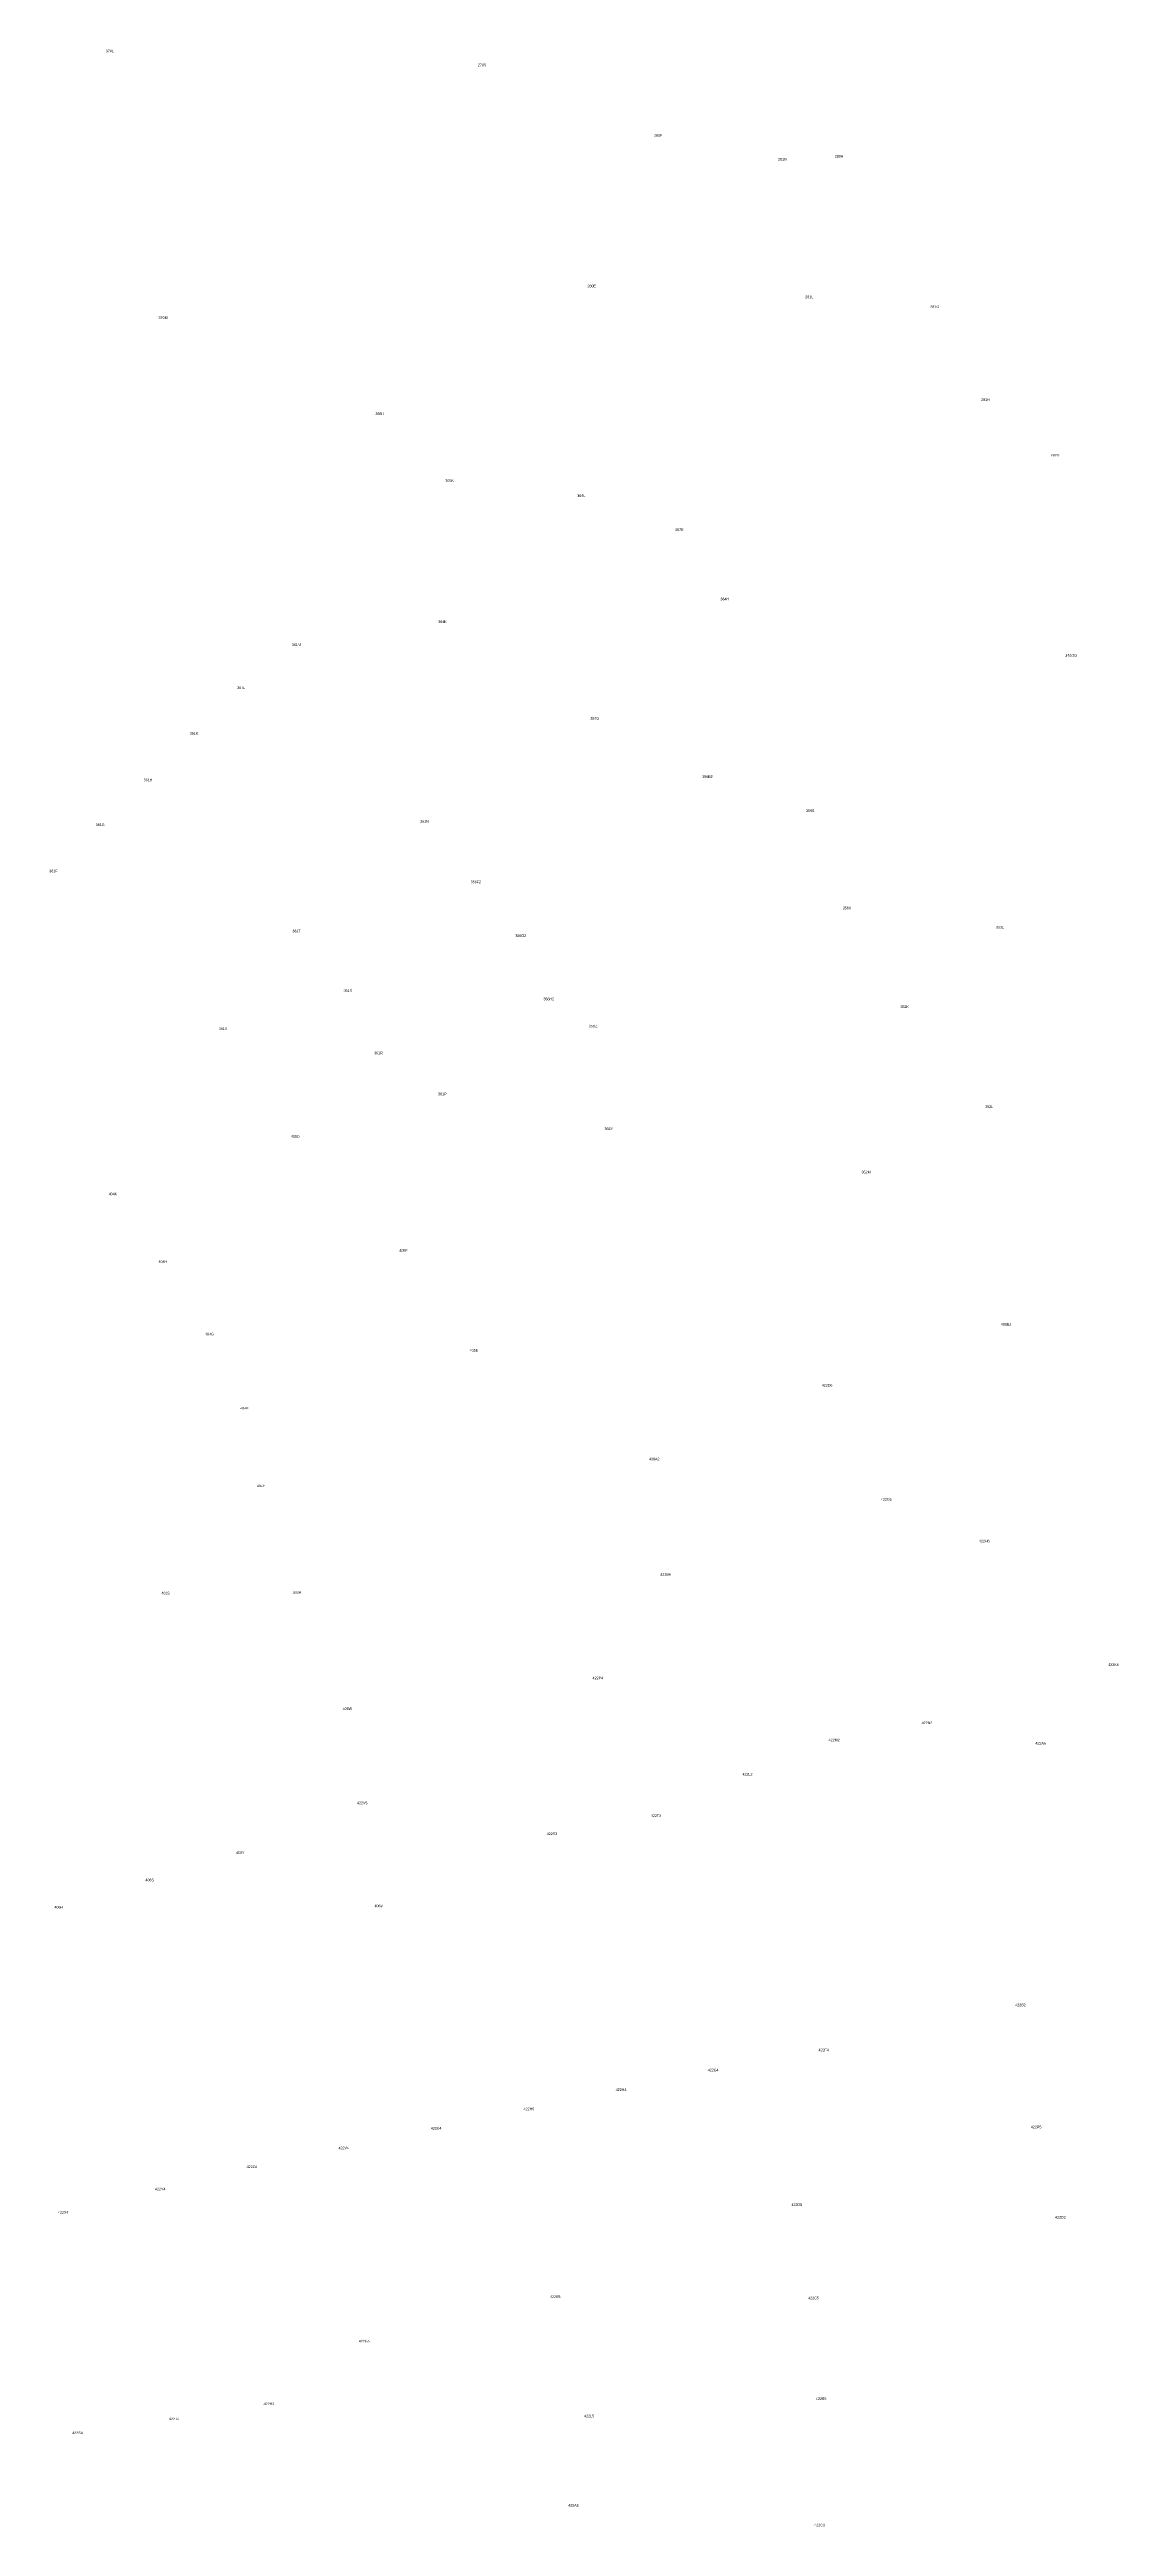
# Model space of a CAD drawing. Extents: x 212852 to 217021, y 173663 to 176722.
# Drawn here: x 213690.6 to 213894.7, y 173924.5 to 174397.7 of the extents above; entities that cross this region are included whole.
import ezdxf
from ezdxf.enums import TextEntityAlignment as Align

# ---------------------------------------------------------------- set-up
doc = ezdxf.new("R2010")
doc.units = 0
doc.header["$MEASUREMENT"] = 0
doc.layers.add('ADN', color=253, linetype='CONTINUOUS')

msp = doc.modelspace()

# ---------------------------------------------------------------- texts
at = {"layer": 'ADN'}
for s, p in [('370L', (213702.1, 174397.42)), ('278S', (213773.18, 174394.74)), ('280F', (213806.79, 174381.27)), ('281N', (213830.52, 174376.72)), ('280H', (213841.34, 174377.27)), ('280E', (213794.11, 174352.52)), ('281L', (213835.66, 174350.42)), ('281G', (213859.61, 174348.53)), ('370M', (213712.27, 174346.46)), ('281H', (213869.29, 174330.79)), ('366H', (213753.63, 174328.11)), ('282D', (213882.58, 174320.19)), ('365K', (213766.97, 174315.34)), ('364L', (213792.12, 174312.44)), ('357E', (213810.83, 174305.94)), ('364H', (213819.5, 174292.71)), ('364K', (213765.6, 174288.39)), ('361M', (213737.72, 174283.98)), ('349/2G', (213885.67, 174281.94)), ('361L', (213727.18, 174275.75)), ('361K', (213718.18, 174267.07)), ('357G', (213794.7, 174269.91)), ('361H', (213709.39, 174258.16)), ('356B2', (213816.2, 174258.79)), ('361G', (213700.25, 174249.59)), ('361N', (213762.18, 174250.22)), ('356S', (213835.82, 174252.28)), ('361F', (213691.33, 174240.75)), ('356F2', (213771.98, 174238.67)), ('356X', (213842.85, 174233.68)), ('361T', (213737.74, 174229.29)), ('353L', (213872.06, 174230.02)), ('356G2', (213780.57, 174228.41)), ('361S', (213747.53, 174217.92)), ('356H2', (213785.91, 174216.32)), ('352K', (213853.87, 174214.83)), ('361V', (213723.72, 174210.66)), ('356Z', (213794.39, 174211.12)), ('361R', (213753.39, 174206)), ('361P', (213765.58, 174198.16)), ('352L', (213870, 174195.73)), ('356Y', (213797.37, 174191.52)), ('405D', (213737.52, 174190.05)), ('352M', (213846.5, 174183.24)), ('404K', (213702.68, 174179.06)), ('405F', (213758.17, 174168.27)), ('404H', (213712.21, 174166.11)), ('408B2', (213873.22, 174154.14)), ('404G', (213721.13, 174152.29)), ('405E', (213771.6, 174149.17)), ('422D6', (213839.06, 174142.53)), ('404F', (213727.79, 174138.14)), ('406A2', (213806.05, 174128.43)), ('404E', (213730.99, 174123.31)), ('422C6', (213850.35, 174120.72)), ('422H6', (213869.05, 174112.75)), ('422B6', (213808.21, 174106.38)), ('402S', (213712.74, 174102.82)), ('403B', (213737.82, 174102.93)), ('422K6', (213893.75, 174089.17)), ('422P4', (213795.27, 174086.6)), ('406W', (213747.45, 174080.74)), ('422N2', (213858.13, 174078.04)), ('422M2', (213840.4, 174074.78)), ('422A6', (213879.83, 174074.14)), ('422L2', (213823.85, 174068.2)), ('422V5', (213750.29, 174062.73)), ('422T3', (213806.38, 174060.28)), ('422S3', (213786.52, 174056.84)), ('406Y', (213726.99, 174053.24)), ('406S', (213709.69, 174048.02)), ('406R', (213692.35, 174042.82)), ('406V', (213753.43, 174043.07)), ('422B2', (213875.98, 174024.15)), ('422G4', (213817.29, 174011.71)), ('422F4', (213838.38, 174015.56)), ('422H4', (213799.7, 174007.98)), ('422H5', (213782.12, 174004.29)), ('422K4', (213764.4, 174000.57)), ('422R5', (213878.97, 174000.84)), ('422Z4', (213729.2, 173993.23)), ('422V4', (213746.76, 173996.83)), ('422Y4', (213711.7, 173988.96)), ('422X4', (213693.19, 173984.51)), ('422D5', (213833.26, 173985.99)), ('422D2', (213883.6, 173983.57)), ('422K5', (213787.14, 173968.4)), ('422C5', (213836.46, 173968.17)), ('422G5', (213750.67, 173959.92)), ('422T4', (213714.38, 173945.08)), ('422R3', (213732.49, 173947.95)), ('422L5', (213793.62, 173945.63)), ('422B5', (213837.92, 173948.95)), ('422S4', (213695.94, 173942.41)), ('422A5', (213790.62, 173928.55)), ('422C3', (213837.62, 173924.78))]:
    msp.add_text(s, height=0.5, dxfattribs=at).set_placement(p, align=Align.MIDDLE_CENTER)

doc.saveas('drawing.dxf')
